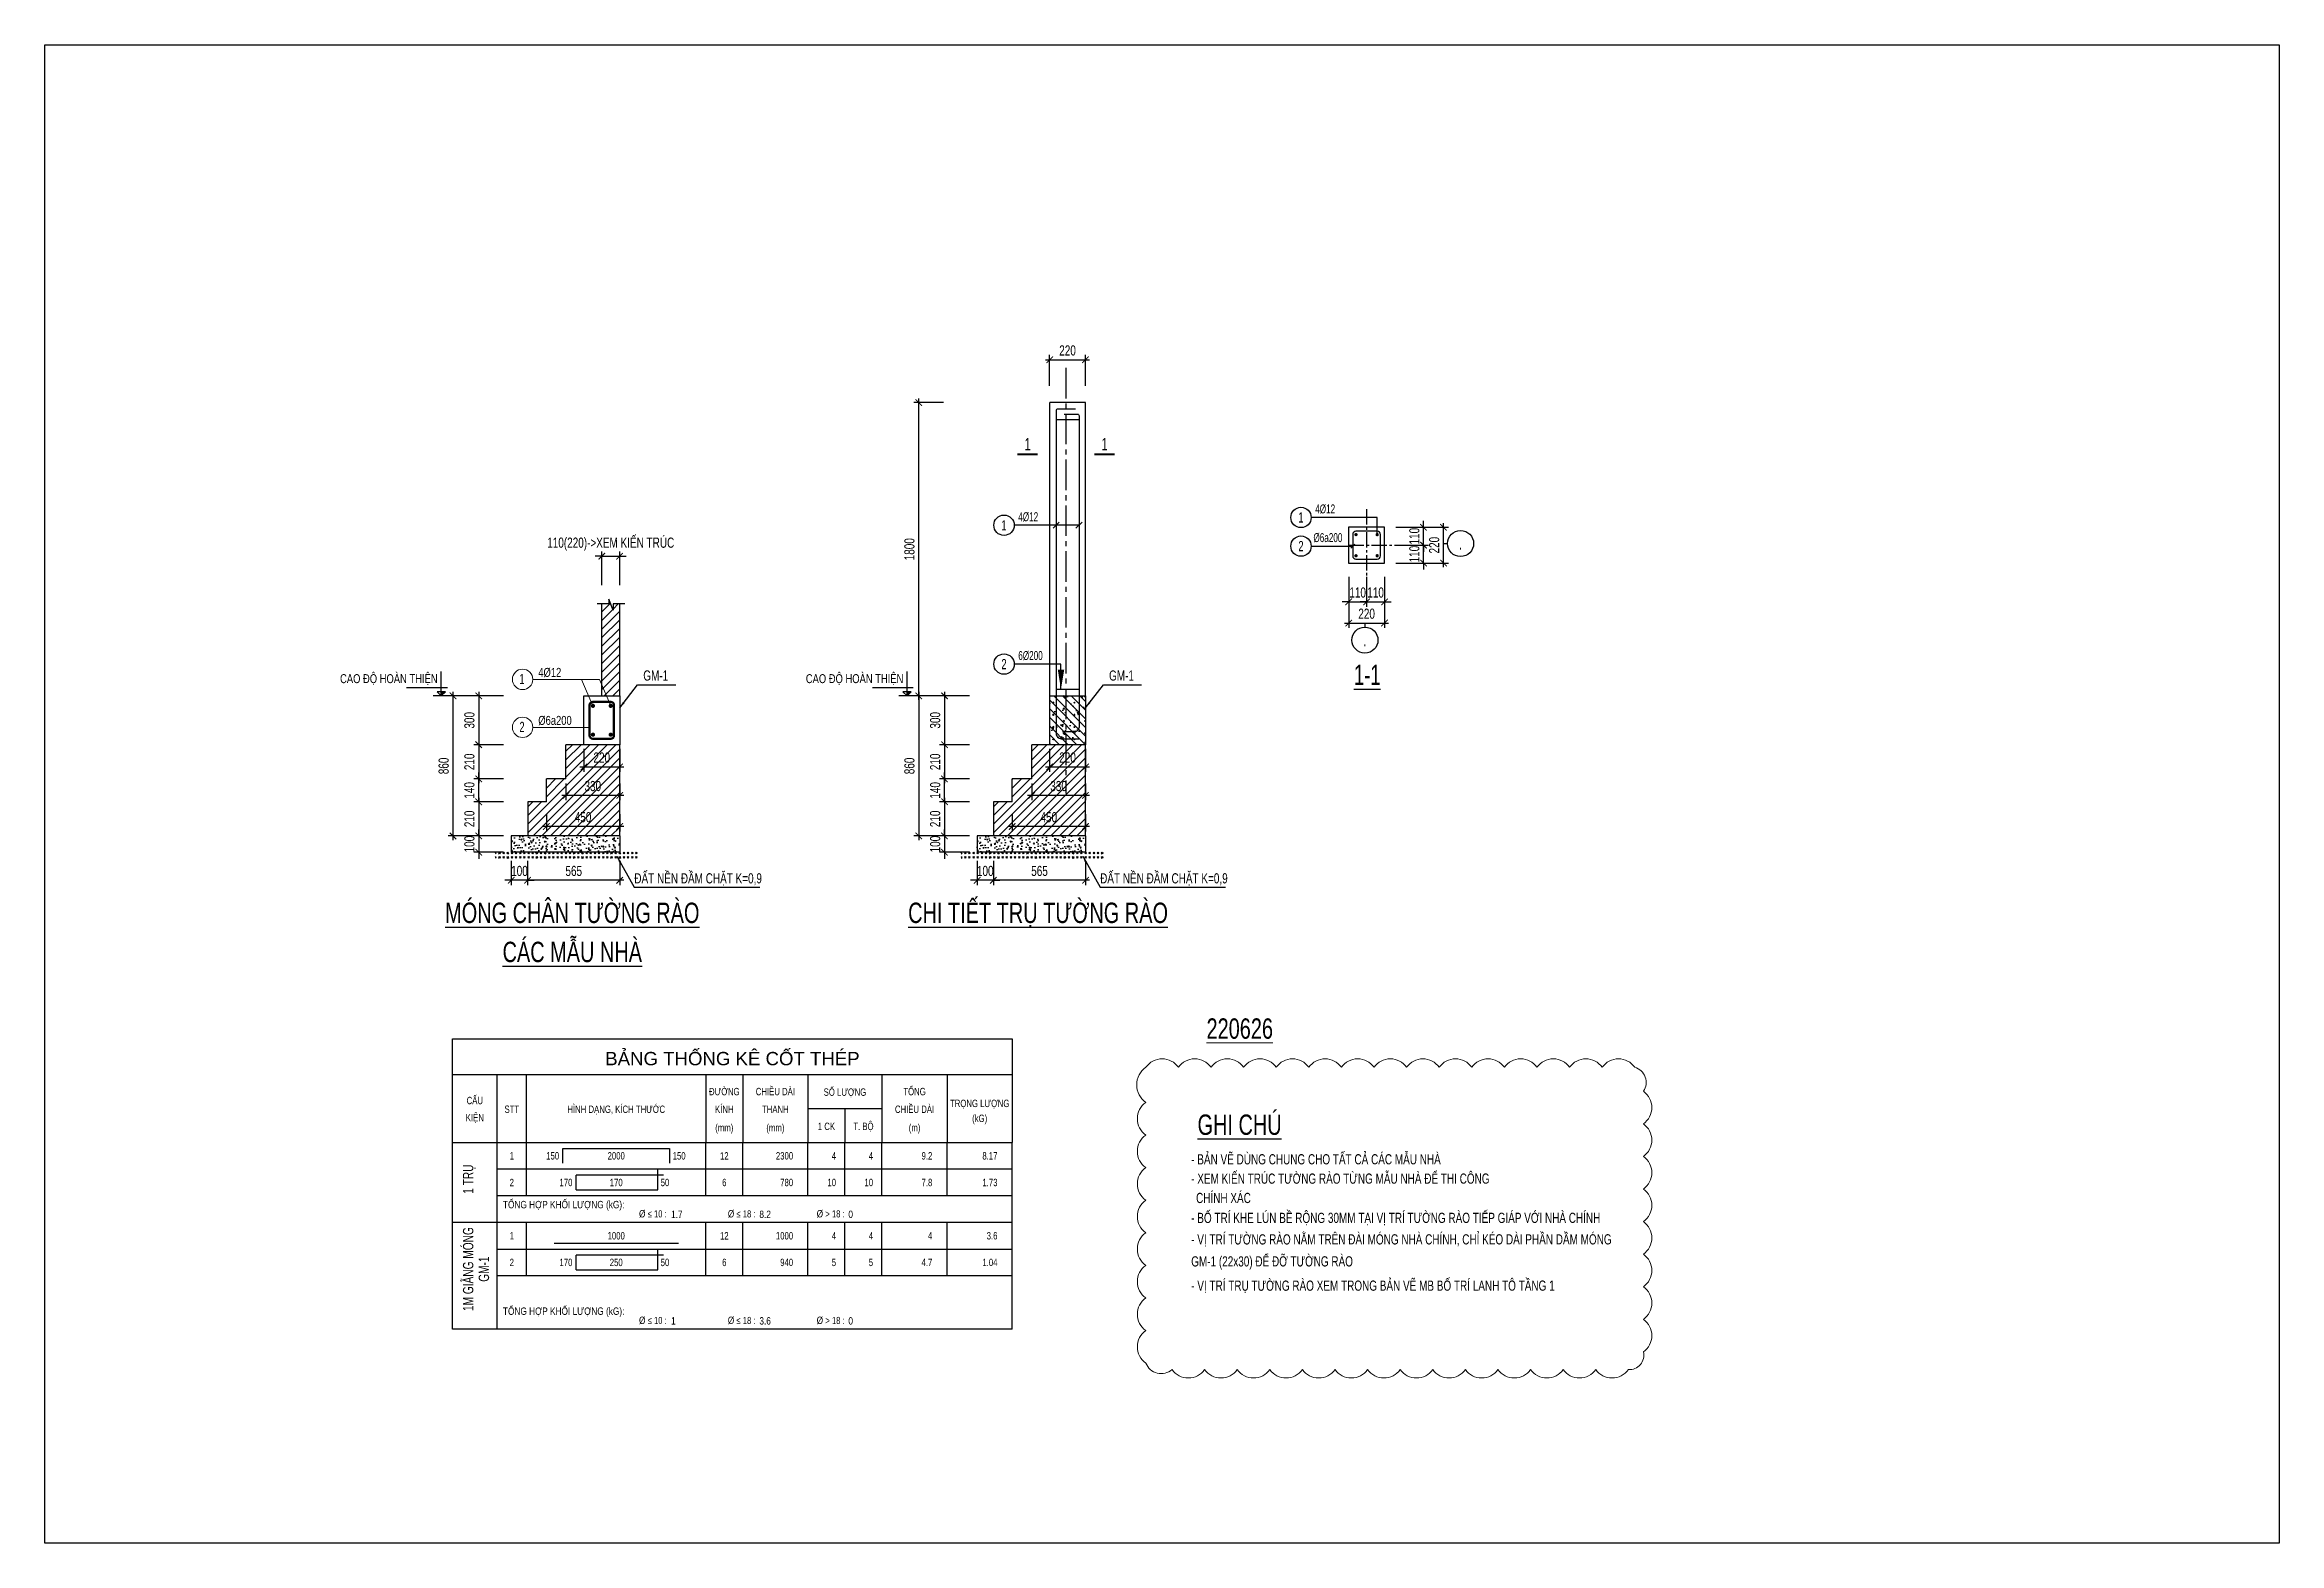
# Model space of a CAD drawing. Header units: millimetres. Extents: x 354914 to 384342, y 22525 to 116384.
# Drawn here: x 360951 to 374662, y 94536 to 103735 of the extents above; entities that cross this region are included whole.
import ezdxf
from ezdxf.enums import TextEntityAlignment as Align

# ---------------------------------------------------------------- set-up
doc = ezdxf.new("R2010")
doc.units = ezdxf.units.MM
doc.header["$LTSCALE"] = 250
doc.header["$MEASUREMENT"] = 0
doc.header["$PDMODE"] = 34
doc.header["$PDSIZE"] = 100
doc.linetypes.add('CENTER2', pattern=[1.125, 0.75, -0.125, 0.125, -0.125])
doc.layers.get('0').update_dxf_attribs({"lineweight": 20})
doc.layers.get('DEFPOINTS').update_dxf_attribs({"color": 6, "lineweight": 20})
for name, color, linetype in [('1', 1, 'Continuous'), ('3', 3, 'Continuous'), ('8', 8, 'Continuous'), ('9', 9, 'Continuous'), ('CDC_05.STEEL', 4, 'Continuous'), ('CDC_06.TEXT', 2, 'Continuous'), ('CDC_06_TEXT', 2, 'Continuous'), ('CHI', 1, 'Continuous'), ('KCS_BORDER', 3, 'Continuous'), ('KCS_DIM', 1, 'Continuous'), ('KCS_HATCH', 201, 'Continuous'), ('KCS_STEEL', 4, 'Continuous'), ('KCS_TEXT_TCK', 4, 'Continuous'), ('KCS_TEXT_TK', 2, 'Continuous'), ('KCS_THONGKE', 5, 'Continuous'), ('net 005', 8, 'Continuous')]:
    doc.layers.add(name, color=color, linetype=linetype)
for name, color, linetype, lineweight in [('CDC.02.DIM', 1, 'Continuous', 18), ('CDC.05.STEEL', 4, 'Continuous', 50), ('CDC.06.TEXT', 2, 'Continuous', 18)]:
    doc.layers.add(name, color=color, linetype=linetype, lineweight=lineweight)
doc.styles.add('Arial', font='arial.ttf', dxfattribs={"width": 0.9, "height": 220})
doc.styles.add('ARRIALLL', font='arial.ttf', dxfattribs={"width": 0.65})
doc.styles.add('KCS_BIGTEXT', font='arial.ttf', dxfattribs={"width": 0.75})
doc.styles.add('KCS_SMTEXT', font='arial.ttf', dxfattribs={"width": 0.7})
doc.styles.add('romans', font='arial.ttf', dxfattribs={"width": 0.65})
doc.styles.add('SMTEXT', font='arial.ttf', dxfattribs={"width": 0.75})
doc.dimstyles.new('KCS_DIM25', dxfattribs={"dimscale": 25, "dimtxt": 2.5, "dimasz": 1.6, "dimexe": 1.2, "dimexo": 0, "dimgap": 1, "dimtad": 1, "dimdec": 0, "dimzin": 0, "dimdsep": 46, "dimtxsty": 'KCS_SMTEXT', "dimblk": 'ARCHTICK', "dimcen": 0, "dimdle": 1, "dimclrd": 256, "dimclre": 256, "dimclrt": 2, "dimadec": 0, "dimazin": 0, "dimtfac": 1, "dimtdec": 0, "dimtix": 1, "dimtmove": 2, "dimatfit": 3, "dimfxl": 1, "dimtolj": 1, "dimtzin": 0, "dimarcsym": 0})
doc.dimstyles.new('KCS_DIM75', dxfattribs={"dimscale": 75, "dimtxt": 2.5, "dimasz": 1.6, "dimexe": 1.2, "dimexo": 0, "dimgap": 1, "dimtad": 1, "dimdec": 0, "dimzin": 0, "dimdsep": 46, "dimtxsty": 'KCS_SMTEXT', "dimblk": 'ARCHTICK', "dimcen": 0, "dimdle": 1, "dimclrd": 256, "dimclre": 256, "dimclrt": 2, "dimadec": 0, "dimazin": 0, "dimtfac": 1, "dimtdec": 0, "dimtix": 1, "dimtmove": 2, "dimatfit": 3, "dimfxl": 1, "dimtolj": 1, "dimtzin": 0, "dimarcsym": 0})
pattern_1 = [(45, (-2093025.634, -1155889.908), (-26.5165043, 26.5165043), [])]

msp = doc.modelspace()

# ---------------------------------------------------------------- texts
at = {"color": 4, "ltscale": 3, "style": 'romans', "width": 0.65}
for s, p in [('1', (366837.2, 100785.1)), ('1', (368659.3, 100833)), ('2', (368659.3, 100657)), ('2', (366837.2, 99933.1))]:
    msp.add_text(s, height=62.5, dxfattribs=at).set_placement(p, align=Align.MIDDLE_CENTER)
at = {"layer": '1', "ltscale": 3, "width": 0.65}
for s, style, p in [('1', 'ARRIALLL', (366982, 101282.6)), ('1', 'ARRIALLL', (367453.9, 101282.6)), ('.', 'romans', (369638.8, 100673)), ('.', 'romans', (369051.8, 100080.2))]:
    msp.add_text(s, height=75, dxfattribs=dict(at, style=style)).set_placement(p, align=Align.MIDDLE_CENTER)
at = {"layer": '1', "ltscale": 3, "style": 'romans', "width": 0.65}
msp.add_text('%%U1-1', height=125, dxfattribs=at).set_placement((369066.1, 99804.8), align=Align.CENTER)
at = {"layer": 'CDC.06.TEXT', "ltscale": 3}
for s, style, width, p in [('4%%C12', 'romans', 0.65, (366924.7, 100810.1)), ('4%%C12', 'romans', 0.65, (368746.8, 100858)), ('%%C6a200', 'romans', 0.65, (368735.7, 100682)), ('6%%C200', 'romans', 0.65, (366924.7, 99958.1)), ('CAO ĐỘ HOÀN THIỆN', 'Arial', 0.75, (362763.1, 99816.2)), ('4%%C12', 'Arial', 0.75, (363979.5, 99854.6)), ('CAO ĐỘ HOÀN THIỆN', 'Arial', 0.75, (365621.1, 99816.2)), ('%%C6a200', 'Arial', 0.75, (363979.5, 99560))]:
    msp.add_text(s, height=55, dxfattribs=dict(at, style=style, width=width)).set_placement(p)
at = {"layer": 'CDC.06.TEXT', "color": 4, "ltscale": 3, "style": 'Arial', "width": 0.65}
for s, p in [('1', (363879.4, 99841.8)), ('2', (363879.4, 99547.3))]:
    msp.add_text(s, height=62.5, dxfattribs=at).set_placement(p, align=Align.MIDDLE_CENTER)
at = {"layer": 'CDC_06.TEXT', "color": 2, "linetype": 'ByBlock', "style": 'SMTEXT', "width": 0.7}
for s, p in [('GM-1', (364700.1, 99862.9, 0)), ('GM-1', (367558.1, 99862.9, 0)), ('ĐẤT NỀN ĐẦM CHẶT K=0,9', (364960.2, 98620.6, 0)), ('ĐẤT NỀN ĐẦM CHẶT K=0,9', (367818.2, 98620.6, 0))]:
    msp.add_text(s, height=62.5, rotation=0.00998, dxfattribs=at).set_placement(p, align=Align.MIDDLE)
at = {"layer": 'CDC_06.TEXT', "color": 4, "linetype": 'ByBlock', "style": 'KCS_SMTEXT', "width": 0.7}
for s, p in [('%%UMÓNG CHÂN TƯỜNG RÀO', (364188.1, 98343.8)), ('%%UCHI TIẾT TRỤ TƯỜNG RÀO', (367046.1, 98343.8)), ('%%UCÁC MẪU NHÀ', (364188.1, 98103.8)), ('%%UGHI CHÚ', (368282.6, 97043.3))]:
    msp.add_text(s, height=125, dxfattribs=at).set_placement(p, align=Align.CENTER)
at = {"layer": 'CDC_06.TEXT', "color": 2, "linetype": 'ByBlock', "style": 'SMTEXT', "width": 0.7}
for s, p in [('- BẢN VẼ DÙNG CHUNG CHO TẤT CẢ CÁC MẪU NHÀ', (367985.8, 96862.1)), ('- XEM KIẾN TRÚC TƯỜNG RÀO TỪNG MẪU NHÀ ĐỂ THI CÔNG', (367985.8, 96743.4)), ('CHÍNH XÁC', (368015.6, 96624.7)), ('- BỐ TRÍ KHE LÚN BỀ RỘNG 30MM TẠI VỊ TRÍ TƯỜNG RÀO TIẾP GIÁP VỚI NHÀ CHÍNH', (367985.8, 96502.4)), ('- VỊ TRÍ TƯỜNG RÀO NẰM TRÊN ĐÀI MÓNG NHÀ CHÍNH, CHỈ KÉO DÀI PHẦN DẦM MÓNG', (367985.8, 96370.4)), ('GM-1 (22x30) ĐỂ ĐỠ TƯỜNG RÀO', (367985.8, 96235.4)), ('- VỊ TRÍ TRỤ TƯỜNG RÀO XEM TRONG BẢN VẼ MB BỐ TRÍ LANH TÔ TẦNG 1', (367985.8, 96086.4))]:
    msp.add_text(s, height=62.5, rotation=0.00998, dxfattribs=at).set_placement(p)
at = {"layer": 'DEFPOINTS', "style": 'KCS_SMTEXT', "width": 0.7}
msp.add_text('%%U220626', height=125, dxfattribs=at).set_placement((368283.6, 97633.3), align=Align.CENTER)
at = {"layer": 'KCS_TEXT_TCK', "lineweight": -2, "ltscale": 3, "style": 'KCS_SMTEXT', "width": 0.7}
for s, height, p in [('1 TRỤ', 63.59, (363580.9, 96771.4)), ('1M GIẰNG MÓNG', 63.594, (363580.9, 96219.4)), ('GM-1', 63.59, (363677.4, 96219.4))]:
    msp.add_text(s, height=height, rotation=90, dxfattribs=at).set_placement(p, align=Align.CENTER)

# ---------------------------------------------------------------- blocks, each defined once
blk = doc.blocks.new('_Oblique')
at = {"color": 0, "linetype": 'ByBlock', "lineweight": -2}
blk.add_line((-0.5, -0.5), (0.5, 0.5), dxfattribs=at)
blk = doc.blocks.new('_ArchTick')
at = {"color": 0, "linetype": 'ByBlock', "const_width": 0.15}
blk.add_lwpolyline([(-0.5, -0.5), (0.5, 0.5)], dxfattribs=at)
blk = doc.blocks.new('*D72')
at = {"layer": 'DEFPOINTS', "color": 0, "transparency": 16777216}
for p in [(368952, 100469), (369172, 100469), (369172, 100185)]:
    blk.add_point(p, dxfattribs=at)
at = {"layer": 'KCS_DIM', "lineweight": -2, "transparency": 16777216}
for p, q in [((368952, 100469), (368952, 100155)), ((369172, 100469), (369172, 100155)), ((368927, 100185), (369197, 100185))]:
    blk.add_line(p, q, dxfattribs=at)
at = {"layer": 'KCS_DIM', "lineweight": -2, "transparency": 16777216, "xscale": 40, "yscale": 40, "zscale": 40, "rotation": 180}
blk.add_blockref('_ArchTick', (368952, 100185), dxfattribs=at)
at = {"layer": 'KCS_DIM', "lineweight": -2, "transparency": 16777216, "xscale": 40, "yscale": 40, "zscale": 40}
blk.add_blockref('_ArchTick', (369172, 100185), dxfattribs=at)
at = {"layer": 'KCS_DIM', "color": 2, "transparency": 16777216, "insert": (369062, 100242), "char_height": 62.5, "attachment_point": 5, "style": 'KCS_SMTEXT'}
blk.add_mtext('\\A1;220', dxfattribs=at)
blk = doc.blocks.new('*D73')
at = {"layer": 'DEFPOINTS', "color": 0, "transparency": 16777216}
for p in [(369242, 100773), (369534, 100773), (369242, 100553)]:
    blk.add_point(p, dxfattribs=at)
at = {"layer": 'KCS_DIM', "lineweight": -2, "transparency": 16777216}
for p, q in [((369534, 100528), (369534, 100798)), ((369242, 100773), (369564, 100773)), ((369242, 100553), (369564, 100553))]:
    blk.add_line(p, q, dxfattribs=at)
at = {"layer": 'KCS_DIM', "lineweight": -2, "transparency": 16777216, "xscale": 40, "yscale": 40, "zscale": 40}
for p, rotation in [((369534, 100773), 90), ((369534, 100553), 270)]:
    blk.add_blockref('_ArchTick', p, dxfattribs=dict(at, rotation=rotation))
at = {"layer": 'KCS_DIM', "color": 2, "transparency": 16777216, "insert": (369477, 100663), "char_height": 62.5, "attachment_point": 5, "rotation": 90, "style": 'KCS_SMTEXT'}
blk.add_mtext('\\A1;220', dxfattribs=at)
blk = doc.blocks.new('*D74')
at = {"layer": 'DEFPOINTS', "color": 0, "transparency": 16777216}
for p in [(369242, 100773), (369242, 100663), (369411, 100773)]:
    blk.add_point(p, dxfattribs=at)
at = {"layer": 'KCS_DIM', "lineweight": -2, "transparency": 16777216}
for p, q in [((369411, 100773), (369411, 100813)), ((369242, 100773), (369441, 100773)), ((369242, 100663), (369441, 100663)), ((369411, 100663), (369411, 100773)), ((369411, 100663), (369411, 100623))]:
    blk.add_line(p, q, dxfattribs=at)
at = {"layer": 'KCS_DIM', "lineweight": -2, "transparency": 16777216, "xscale": 40, "yscale": 40, "zscale": 40}
for p, rotation in [((369411, 100773), 270), ((369411, 100663), 90)]:
    blk.add_blockref('_ArchTick', p, dxfattribs=dict(at, rotation=rotation))
at = {"layer": 'KCS_DIM', "color": 2, "transparency": 16777216, "insert": (369355, 100718), "char_height": 62.5, "attachment_point": 5, "rotation": 90, "style": 'KCS_SMTEXT'}
blk.add_mtext('\\A1;110', dxfattribs=at)
blk = doc.blocks.new('*D75')
at = {"layer": 'DEFPOINTS', "color": 0, "transparency": 16777216}
for p in [(369242, 100663), (369411, 100663), (369242, 100553)]:
    blk.add_point(p, dxfattribs=at)
at = {"layer": 'KCS_DIM', "lineweight": -2, "transparency": 16777216}
for p, q in [((369242, 100663), (369441, 100663)), ((369411, 100663), (369411, 100703)), ((369411, 100553), (369411, 100663)), ((369242, 100553), (369441, 100553)), ((369411, 100553), (369411, 100513))]:
    blk.add_line(p, q, dxfattribs=at)
at = {"layer": 'KCS_DIM', "lineweight": -2, "transparency": 16777216, "xscale": 40, "yscale": 40, "zscale": 40}
for p, rotation in [((369411, 100663), 270), ((369411, 100553), 90)]:
    blk.add_blockref('_ArchTick', p, dxfattribs=dict(at, rotation=rotation))
at = {"layer": 'KCS_DIM', "color": 2, "transparency": 16777216, "insert": (369355, 100608), "char_height": 62.5, "attachment_point": 5, "rotation": 90, "style": 'KCS_SMTEXT'}
blk.add_mtext('\\A1;110', dxfattribs=at)
blk = doc.blocks.new('*D76')
at = {"layer": 'DEFPOINTS', "color": 0, "transparency": 16777216}
for p in [(368952, 100469), (369062, 100469), (369062, 100315)]:
    blk.add_point(p, dxfattribs=at)
at = {"layer": 'KCS_DIM', "lineweight": -2, "transparency": 16777216}
for p, q in [((368952, 100469), (368952, 100285)), ((369062, 100469), (369062, 100285)), ((368952, 100315), (368912, 100315)), ((368952, 100315), (369062, 100315)), ((369062, 100315), (369102, 100315))]:
    blk.add_line(p, q, dxfattribs=at)
at = {"layer": 'KCS_DIM', "lineweight": -2, "transparency": 16777216, "xscale": 40, "yscale": 40, "zscale": 40}
blk.add_blockref('_ArchTick', (368952, 100315), dxfattribs=at)
at = {"layer": 'KCS_DIM', "lineweight": -2, "transparency": 16777216, "xscale": 40, "yscale": 40, "zscale": 40, "rotation": 180}
blk.add_blockref('_ArchTick', (369062, 100315), dxfattribs=at)
at = {"layer": 'KCS_DIM', "color": 2, "transparency": 16777216, "insert": (369007, 100372), "char_height": 62.5, "attachment_point": 5, "style": 'KCS_SMTEXT'}
blk.add_mtext('\\A1;110', dxfattribs=at)
blk = doc.blocks.new('*D77')
at = {"layer": 'DEFPOINTS', "color": 0, "transparency": 16777216}
for p in [(369062, 100469), (369172, 100469), (369172, 100315)]:
    blk.add_point(p, dxfattribs=at)
at = {"layer": 'KCS_DIM', "lineweight": -2, "transparency": 16777216}
for p, q in [((369062, 100469), (369062, 100285)), ((369172, 100469), (369172, 100285)), ((369062, 100315), (369022, 100315)), ((369062, 100315), (369172, 100315)), ((369172, 100315), (369212, 100315))]:
    blk.add_line(p, q, dxfattribs=at)
at = {"layer": 'KCS_DIM', "lineweight": -2, "transparency": 16777216, "xscale": 40, "yscale": 40, "zscale": 40}
blk.add_blockref('_ArchTick', (369062, 100315), dxfattribs=at)
at = {"layer": 'KCS_DIM', "lineweight": -2, "transparency": 16777216, "xscale": 40, "yscale": 40, "zscale": 40, "rotation": 180}
blk.add_blockref('_ArchTick', (369172, 100315), dxfattribs=at)
at = {"layer": 'KCS_DIM', "color": 2, "transparency": 16777216, "insert": (369117, 100372), "char_height": 62.5, "attachment_point": 5, "style": 'KCS_SMTEXT'}
blk.add_mtext('\\A1;110', dxfattribs=at)
blk = doc.blocks.new('*D78')
at = {"layer": 'DEFPOINTS', "color": 0, "transparency": 16777216}
for p in [(363767, 99738), (363456, 98878), (363767, 98878)]:
    blk.add_point(p, dxfattribs=at)
at = {"layer": 'KCS_DIM', "lineweight": -2, "transparency": 16777216}
for p, q in [((363767, 99738), (363426, 99738)), ((363456, 99763), (363456, 98853)), ((363767, 98878), (363426, 98878))]:
    blk.add_line(p, q, dxfattribs=at)
at = {"layer": 'KCS_DIM', "lineweight": -2, "transparency": 16777216, "xscale": 40, "yscale": 40, "zscale": 40}
for p, rotation in [((363456, 99738), 90), ((363456, 98878), 270)]:
    blk.add_blockref('_ArchTick', p, dxfattribs=dict(at, rotation=rotation))
at = {"layer": 'KCS_DIM', "color": 2, "transparency": 16777216, "insert": (363399, 99308), "char_height": 62.5, "attachment_point": 5, "rotation": 90, "style": 'KCS_SMTEXT'}
blk.add_mtext('\\A1;860', dxfattribs=at)
blk = doc.blocks.new('*D79')
at = {"layer": 'DEFPOINTS', "color": 0, "transparency": 16777216}
for p in [(364149, 99200), (364479, 99200), (364149, 99127)]:
    blk.add_point(p, dxfattribs=at)
at = {"layer": 'KCS_DIM', "lineweight": -2, "transparency": 16777216}
for p, q in [((364149, 99200), (364149, 99097)), ((364479, 99200), (364479, 99097)), ((364504, 99127), (364124, 99127))]:
    blk.add_line(p, q, dxfattribs=at)
at = {"layer": 'KCS_DIM', "lineweight": -2, "transparency": 16777216, "xscale": 40, "yscale": 40, "zscale": 40, "rotation": 180}
blk.add_blockref('_ArchTick', (364149, 99127), dxfattribs=at)
at = {"layer": 'KCS_DIM', "lineweight": -2, "transparency": 16777216, "xscale": 40, "yscale": 40, "zscale": 40}
blk.add_blockref('_ArchTick', (364479, 99127), dxfattribs=at)
at = {"layer": 'KCS_DIM', "color": 2, "transparency": 16777216, "insert": (364314, 99184), "char_height": 62.5, "attachment_point": 5, "style": 'KCS_SMTEXT'}
blk.add_mtext('\\A1;330', dxfattribs=at)
blk = doc.blocks.new('*D80')
at = {"layer": 'DEFPOINTS', "color": 0, "transparency": 16777216}
for p in [(363914, 98725), (364479, 98725), (363914, 98606)]:
    blk.add_point(p, dxfattribs=at)
at = {"layer": 'KCS_DIM', "lineweight": -2, "transparency": 16777216}
for p, q in [((363914, 98725), (363914, 98576)), ((364479, 98725), (364479, 98576)), ((364504, 98606), (363889, 98606))]:
    blk.add_line(p, q, dxfattribs=at)
at = {"layer": 'KCS_DIM', "lineweight": -2, "transparency": 16777216, "xscale": 40, "yscale": 40, "zscale": 40, "rotation": 180}
blk.add_blockref('_ArchTick', (363914, 98606), dxfattribs=at)
at = {"layer": 'KCS_DIM', "lineweight": -2, "transparency": 16777216, "xscale": 40, "yscale": 40, "zscale": 40}
blk.add_blockref('_ArchTick', (364479, 98606), dxfattribs=at)
at = {"layer": 'KCS_DIM', "color": 2, "transparency": 16777216, "insert": (364197, 98663), "char_height": 62.5, "attachment_point": 5, "style": 'KCS_SMTEXT'}
blk.add_mtext('\\A1;565', dxfattribs=at)
blk = doc.blocks.new('*D81')
at = {"layer": 'DEFPOINTS', "color": 0, "transparency": 16777216}
for p in [(363614, 99228), (363767, 99228), (363767, 99088)]:
    blk.add_point(p, dxfattribs=at)
at = {"layer": 'KCS_DIM', "lineweight": -2, "transparency": 16777216}
for p, q in [((363767, 99228), (363584, 99228)), ((363614, 99228), (363614, 99268)), ((363614, 99088), (363614, 99228)), ((363767, 99088), (363584, 99088)), ((363614, 99088), (363614, 99048))]:
    blk.add_line(p, q, dxfattribs=at)
at = {"layer": 'KCS_DIM', "lineweight": -2, "transparency": 16777216, "xscale": 40, "yscale": 40, "zscale": 40}
for p, rotation in [((363614, 99228), 270), ((363614, 99088), 90)]:
    blk.add_blockref('_ArchTick', p, dxfattribs=dict(at, rotation=rotation))
at = {"layer": 'KCS_DIM', "color": 2, "transparency": 16777216, "insert": (363557, 99158), "char_height": 62.5, "attachment_point": 5, "rotation": 90, "style": 'KCS_SMTEXT'}
blk.add_mtext('\\A1;140', dxfattribs=at)
blk = doc.blocks.new('*D82')
at = {"layer": 'DEFPOINTS', "color": 0, "transparency": 16777216}
for p in [(363767, 99738), (363614, 99438), (363767, 99438)]:
    blk.add_point(p, dxfattribs=at)
at = {"layer": 'KCS_DIM', "lineweight": -2, "transparency": 16777216}
for p, q in [((363767, 99738), (363584, 99738)), ((363614, 99763), (363614, 99413)), ((363767, 99438), (363584, 99438))]:
    blk.add_line(p, q, dxfattribs=at)
at = {"layer": 'KCS_DIM', "lineweight": -2, "transparency": 16777216, "xscale": 40, "yscale": 40, "zscale": 40}
for p, rotation in [((363614, 99738), 90), ((363614, 99438), 270)]:
    blk.add_blockref('_ArchTick', p, dxfattribs=dict(at, rotation=rotation))
at = {"layer": 'KCS_DIM', "color": 2, "transparency": 16777216, "insert": (363557, 99588), "char_height": 62.5, "attachment_point": 5, "rotation": 90, "style": 'KCS_SMTEXT'}
blk.add_mtext('\\A1;300', dxfattribs=at)
blk = doc.blocks.new('*D83')
at = {"layer": 'DEFPOINTS', "color": 0, "transparency": 16777216}
for p in [(363767, 99438), (363614, 99228), (363767, 99228)]:
    blk.add_point(p, dxfattribs=at)
at = {"layer": 'KCS_DIM', "lineweight": -2, "transparency": 16777216}
for p, q in [((363767, 99438), (363584, 99438)), ((363614, 99463), (363614, 99203)), ((363767, 99228), (363584, 99228))]:
    blk.add_line(p, q, dxfattribs=at)
at = {"layer": 'KCS_DIM', "lineweight": -2, "transparency": 16777216, "xscale": 40, "yscale": 40, "zscale": 40}
for p, rotation in [((363614, 99438), 90), ((363614, 99228), 270)]:
    blk.add_blockref('_ArchTick', p, dxfattribs=dict(at, rotation=rotation))
at = {"layer": 'KCS_DIM', "color": 2, "transparency": 16777216, "insert": (363557, 99333), "char_height": 62.5, "attachment_point": 5, "rotation": 90, "style": 'KCS_SMTEXT'}
blk.add_mtext('\\A1;210', dxfattribs=at)
blk = doc.blocks.new('A$C160E078A')
at = {"layer": '9', "ltscale": 3}
blk.add_hatch(color=256, dxfattribs=at).paths.add_polyline_path([(2, 1), (1, 1), (2, 0)])
for p, q in [((2, 0), (2, 6)), ((0, 0), (4, 0)), ((0.5, 2), (10.5, 2)), ((1, 1), (3, 1)), ((2, 0), (1, 1)), ((2, 0), (3, 1))]:
    blk.add_line(p, q, dxfattribs=at)
blk = doc.blocks.new('*D84')
at = {"layer": 'DEFPOINTS', "color": 0, "transparency": 16777216}
for p in [(364479, 100595), (364369, 100417), (364479, 100417)]:
    blk.add_point(p, dxfattribs=at)
at = {"layer": 'KCS_DIM', "lineweight": -2, "transparency": 16777216}
for p, q in [((364369, 100595), (364329, 100595)), ((364369, 100417), (364369, 100625)), ((364369, 100595), (364479, 100595)), ((364479, 100417), (364479, 100625)), ((364479, 100595), (364519, 100595))]:
    blk.add_line(p, q, dxfattribs=at)
at = {"layer": 'KCS_DIM', "lineweight": -2, "transparency": 16777216, "xscale": 40, "yscale": 40, "zscale": 40}
blk.add_blockref('_ArchTick', (364369, 100595), dxfattribs=at)
at = {"layer": 'KCS_DIM', "lineweight": -2, "transparency": 16777216, "xscale": 40, "yscale": 40, "zscale": 40, "rotation": 180}
blk.add_blockref('_ArchTick', (364479, 100595), dxfattribs=at)
at = {"layer": 'KCS_DIM', "color": 2, "transparency": 16777216, "insert": (364424, 100669), "char_height": 62.5, "attachment_point": 5, "style": 'KCS_SMTEXT'}
blk.add_mtext('\\A1;110(220)->XEM KIẾN TRÚC', dxfattribs=at)
blk = doc.blocks.new('*D85')
at = {"layer": 'DEFPOINTS', "color": 0, "transparency": 16777216}
for p in [(363767, 98878), (363614, 98778), (363767, 98778)]:
    blk.add_point(p, dxfattribs=at)
at = {"layer": 'KCS_DIM', "lineweight": -2, "transparency": 16777216}
for p, q in [((363767, 98878), (363584, 98878)), ((363614, 98878), (363614, 98918)), ((363614, 98878), (363614, 98778)), ((363767, 98778), (363584, 98778)), ((363614, 98778), (363614, 98738))]:
    blk.add_line(p, q, dxfattribs=at)
at = {"layer": 'KCS_DIM', "lineweight": -2, "transparency": 16777216, "xscale": 40, "yscale": 40, "zscale": 40}
for p, rotation in [((363614, 98878), 270), ((363614, 98778), 90)]:
    blk.add_blockref('_ArchTick', p, dxfattribs=dict(at, rotation=rotation))
at = {"layer": 'KCS_DIM', "color": 2, "transparency": 16777216, "insert": (363557, 98828), "char_height": 62.5, "attachment_point": 5, "rotation": 90, "style": 'KCS_SMTEXT'}
blk.add_mtext('\\A1;100', dxfattribs=at)
blk = doc.blocks.new('*D86')
at = {"layer": 'DEFPOINTS', "color": 0, "transparency": 16777216}
for p in [(363814, 98725), (363914, 98725), (363814, 98606)]:
    blk.add_point(p, dxfattribs=at)
at = {"layer": 'KCS_DIM', "lineweight": -2, "transparency": 16777216}
for p, q in [((363814, 98725), (363814, 98576)), ((363914, 98725), (363914, 98576)), ((363814, 98606), (363774, 98606)), ((363914, 98606), (363814, 98606)), ((363914, 98606), (363954, 98606))]:
    blk.add_line(p, q, dxfattribs=at)
at = {"layer": 'KCS_DIM', "lineweight": -2, "transparency": 16777216, "xscale": 40, "yscale": 40, "zscale": 40}
blk.add_blockref('_ArchTick', (363814, 98606), dxfattribs=at)
at = {"layer": 'KCS_DIM', "lineweight": -2, "transparency": 16777216, "xscale": 40, "yscale": 40, "zscale": 40, "rotation": 180}
blk.add_blockref('_ArchTick', (363914, 98606), dxfattribs=at)
at = {"layer": 'KCS_DIM', "color": 2, "transparency": 16777216, "insert": (363864, 98663), "char_height": 62.5, "attachment_point": 5, "style": 'KCS_SMTEXT'}
blk.add_mtext('\\A1;100', dxfattribs=at)
blk = doc.blocks.new('*D87')
at = {"layer": 'DEFPOINTS', "color": 0, "transparency": 16777216}
for p in [(364259, 99412), (364479, 99412), (364479, 99302)]:
    blk.add_point(p, dxfattribs=at)
at = {"layer": 'KCS_DIM', "lineweight": -2, "transparency": 16777216}
for p, q in [((364259, 99412), (364259, 99272)), ((364479, 99412), (364479, 99272)), ((364234, 99302), (364504, 99302))]:
    blk.add_line(p, q, dxfattribs=at)
at = {"layer": 'KCS_DIM', "lineweight": -2, "transparency": 16777216, "xscale": 40, "yscale": 40, "zscale": 40, "rotation": 180}
blk.add_blockref('_ArchTick', (364259, 99302), dxfattribs=at)
at = {"layer": 'KCS_DIM', "lineweight": -2, "transparency": 16777216, "xscale": 40, "yscale": 40, "zscale": 40}
blk.add_blockref('_ArchTick', (364479, 99302), dxfattribs=at)
at = {"layer": 'KCS_DIM', "color": 2, "transparency": 16777216, "insert": (364369, 99359), "char_height": 62.5, "attachment_point": 5, "style": 'KCS_SMTEXT'}
blk.add_mtext('\\A1;220', dxfattribs=at)
blk = doc.blocks.new('THONGKE_TITLE')
at = {"layer": 'KCS_TEXT_TK'}
for p, q in [((0, -35), (0, 0)), ((0, 0), (189, 0)), ((189, 0), (189, -35)), ((0, -12), (189, -12)), ((15, -35), (15, -12)), ((25, -35), (25, -12)), ((85.5, -12), (85.5, -35)), ((98, -12), (98, -35)), ((120, -12), (120, -35)), ((145, -12), (145, -35)), ((167, -12), (167, -35)), ((120, -23.56), (145, -23.56)), ((132.5, -23.56), (132.5, -35)), ((0, -35), (189, -35))]:
    blk.add_line(p, q, dxfattribs=at)
at = {"layer": 'KCS_TEXT_TK', "color": 4, "style": 'KCS_BIGTEXT'}
blk.add_text('BẢNG THỐNG KÊ CỐT THÉP', height=4.5, dxfattribs=at).set_placement((94.5, -6), align=Align.MIDDLE)
at = {"layer": 'KCS_TEXT_TK', "style": 'KCS_SMTEXT', "width": 0.75}
for s, p in [('CẤU', (7.5, -22.06)), ('STT', (20, -25.01)), ('HÌNH DẠNG, KÍCH THƯỚC', (55.25, -25.01)), ('ĐƯỜNG', (91.75, -19.04)), ('KÍNH', (91.75, -25.01)), ('CHIỀU DÀI', (109, -19.04)), ('THANH', (109, -25.01)), ('SỐ LƯỢNG', (132.5, -19.22)), ('CHIỀU DÀI', (156, -25.01)), ('TỔNG', (156, -19.04)), ('TRỌNG LƯỢNG', (178, -23.03)), ('KIỆN', (7.5, -27.84)), ('(mm)', (91.75, -31.24)), ('(mm)', (109, -31.24)), ('1 CK', (126.25, -30.79)), ('T. BỘ', (138.75, -30.79)), ('(m)', (156, -31.24)), ('(kG)', (178, -28.08))]:
    blk.add_text(s, height=2.5, dxfattribs=at).set_placement(p, align=Align.CENTER)
blk = doc.blocks.new('TK_2')
at = {"layer": 'KCS_STEEL'}
blk.add_line((19.25, 2), (61.25, 2), dxfattribs=at)
at = {"layer": 'KCS_TEXT_TK'}
for p, q in [((-15, 0), (-15, 9)), ((0, 0), (0, 9)), ((10, 0), (10, 9)), ((70.5, 0), (70.5, 9)), ((83, 0), (83, 9)), ((105, 0), (105, 9)), ((117.5, 0), (117.5, 9)), ((130, 0), (130, 9)), ((152, 0), (152, 9)), ((174, 0), (174, 9))]:
    blk.add_line(p, q, dxfattribs=at)
at = {"layer": 'KCS_THONGKE'}
blk.add_line((0, 0), (174, 0), dxfattribs=at)
at = {"layer": 'KCS_TEXT_TK', "style": 'KCS_SMTEXT', "width": 0.75}
for tag, p in [('SH', (5, 4.5)), ('L2', (40.25, 4.5)), ('DK', (76.75, 4.5))]:
    blk.add_attdef(tag, text='', height=2.5, dxfattribs=at).set_placement(p, align=Align.MIDDLE)
for tag, p in [('DAI', (100, 4.5)), ('SL1', (114.5, 4.5)), ('SLA', (127, 4.5)), ('DT', (147, 4.5)), ('TL', (169, 4.5))]:
    blk.add_attdef(tag, text='', height=2.5, dxfattribs=at).set_placement(p, align=Align.MIDDLE_RIGHT)
blk = doc.blocks.new('*D88')
at = {"layer": 'DEFPOINTS', "color": 0, "transparency": 16777216}
for p in [(363767, 99088), (363614, 98878), (363767, 98878)]:
    blk.add_point(p, dxfattribs=at)
at = {"layer": 'KCS_DIM', "lineweight": -2, "transparency": 16777216}
for p, q in [((363767, 99088), (363584, 99088)), ((363614, 99113), (363614, 98853)), ((363767, 98878), (363584, 98878))]:
    blk.add_line(p, q, dxfattribs=at)
at = {"layer": 'KCS_DIM', "lineweight": -2, "transparency": 16777216, "xscale": 40, "yscale": 40, "zscale": 40}
for p, rotation in [((363614, 99088), 90), ((363614, 98878), 270)]:
    blk.add_blockref('_ArchTick', p, dxfattribs=dict(at, rotation=rotation))
at = {"layer": 'KCS_DIM', "color": 2, "transparency": 16777216, "insert": (363557, 98983), "char_height": 62.5, "attachment_point": 5, "rotation": 90, "style": 'KCS_SMTEXT'}
blk.add_mtext('\\A1;210', dxfattribs=at)
blk = doc.blocks.new('*D89')
at = {"layer": 'DEFPOINTS', "color": 0, "transparency": 16777216}
for p in [(364029, 99012), (364479, 99012), (364029, 98936)]:
    blk.add_point(p, dxfattribs=at)
at = {"layer": 'KCS_DIM', "lineweight": -2, "transparency": 16777216}
for p, q in [((364029, 99012), (364029, 98906)), ((364479, 99012), (364479, 98906)), ((364504, 98936), (364004, 98936))]:
    blk.add_line(p, q, dxfattribs=at)
at = {"layer": 'KCS_DIM', "lineweight": -2, "transparency": 16777216, "xscale": 40, "yscale": 40, "zscale": 40, "rotation": 180}
blk.add_blockref('_ArchTick', (364029, 98936), dxfattribs=at)
at = {"layer": 'KCS_DIM', "lineweight": -2, "transparency": 16777216, "xscale": 40, "yscale": 40, "zscale": 40}
blk.add_blockref('_ArchTick', (364479, 98936), dxfattribs=at)
at = {"layer": 'KCS_DIM', "color": 2, "transparency": 16777216, "insert": (364254, 98993), "char_height": 62.5, "attachment_point": 5, "style": 'KCS_SMTEXT'}
blk.add_mtext('\\A1;450', dxfattribs=at)
blk = doc.blocks.new('*D90')
at = {"layer": 'DEFPOINTS', "color": 0, "transparency": 16777216}
for p in [(366625, 99738), (366314, 98878), (366625, 98878)]:
    blk.add_point(p, dxfattribs=at)
at = {"layer": 'KCS_DIM', "lineweight": -2, "transparency": 16777216}
for p, q in [((366625, 99738), (366284, 99738)), ((366314, 99763), (366314, 98853)), ((366625, 98878), (366284, 98878))]:
    blk.add_line(p, q, dxfattribs=at)
at = {"layer": 'KCS_DIM', "lineweight": -2, "transparency": 16777216, "xscale": 40, "yscale": 40, "zscale": 40}
for p, rotation in [((366314, 99738), 90), ((366314, 98878), 270)]:
    blk.add_blockref('_ArchTick', p, dxfattribs=dict(at, rotation=rotation))
at = {"layer": 'KCS_DIM', "color": 2, "transparency": 16777216, "insert": (366257, 99308), "char_height": 62.5, "attachment_point": 5, "rotation": 90, "style": 'KCS_SMTEXT'}
blk.add_mtext('\\A1;860', dxfattribs=at)
blk = doc.blocks.new('*D91')
at = {"layer": 'DEFPOINTS', "color": 0, "transparency": 16777216}
for p in [(367007, 99200), (367337, 99200), (367007, 99127)]:
    blk.add_point(p, dxfattribs=at)
at = {"layer": 'KCS_DIM', "lineweight": -2, "transparency": 16777216}
for p, q in [((367007, 99200), (367007, 99097)), ((367337, 99200), (367337, 99097)), ((367362, 99127), (366982, 99127))]:
    blk.add_line(p, q, dxfattribs=at)
at = {"layer": 'KCS_DIM', "lineweight": -2, "transparency": 16777216, "xscale": 40, "yscale": 40, "zscale": 40, "rotation": 180}
blk.add_blockref('_ArchTick', (367007, 99127), dxfattribs=at)
at = {"layer": 'KCS_DIM', "lineweight": -2, "transparency": 16777216, "xscale": 40, "yscale": 40, "zscale": 40}
blk.add_blockref('_ArchTick', (367337, 99127), dxfattribs=at)
at = {"layer": 'KCS_DIM', "color": 2, "transparency": 16777216, "insert": (367172, 99184), "char_height": 62.5, "attachment_point": 5, "style": 'KCS_SMTEXT'}
blk.add_mtext('\\A1;330', dxfattribs=at)
blk = doc.blocks.new('*D92')
at = {"layer": 'DEFPOINTS', "color": 0, "transparency": 16777216}
for p in [(366772, 98725), (367337, 98725), (366772, 98606)]:
    blk.add_point(p, dxfattribs=at)
at = {"layer": 'KCS_DIM', "lineweight": -2, "transparency": 16777216}
for p, q in [((366772, 98725), (366772, 98576)), ((367337, 98725), (367337, 98576)), ((367362, 98606), (366747, 98606))]:
    blk.add_line(p, q, dxfattribs=at)
at = {"layer": 'KCS_DIM', "lineweight": -2, "transparency": 16777216, "xscale": 40, "yscale": 40, "zscale": 40, "rotation": 180}
blk.add_blockref('_ArchTick', (366772, 98606), dxfattribs=at)
at = {"layer": 'KCS_DIM', "lineweight": -2, "transparency": 16777216, "xscale": 40, "yscale": 40, "zscale": 40}
blk.add_blockref('_ArchTick', (367337, 98606), dxfattribs=at)
at = {"layer": 'KCS_DIM', "color": 2, "transparency": 16777216, "insert": (367055, 98663), "char_height": 62.5, "attachment_point": 5, "style": 'KCS_SMTEXT'}
blk.add_mtext('\\A1;565', dxfattribs=at)
blk = doc.blocks.new('*D93')
at = {"layer": 'DEFPOINTS', "color": 0, "transparency": 16777216}
for p in [(366472, 99228), (366625, 99228), (366625, 99088)]:
    blk.add_point(p, dxfattribs=at)
at = {"layer": 'KCS_DIM', "lineweight": -2, "transparency": 16777216}
for p, q in [((366625, 99228), (366442, 99228)), ((366472, 99228), (366472, 99268)), ((366472, 99088), (366472, 99228)), ((366625, 99088), (366442, 99088)), ((366472, 99088), (366472, 99048))]:
    blk.add_line(p, q, dxfattribs=at)
at = {"layer": 'KCS_DIM', "lineweight": -2, "transparency": 16777216, "xscale": 40, "yscale": 40, "zscale": 40}
for p, rotation in [((366472, 99228), 270), ((366472, 99088), 90)]:
    blk.add_blockref('_ArchTick', p, dxfattribs=dict(at, rotation=rotation))
at = {"layer": 'KCS_DIM', "color": 2, "transparency": 16777216, "insert": (366415, 99158), "char_height": 62.5, "attachment_point": 5, "rotation": 90, "style": 'KCS_SMTEXT'}
blk.add_mtext('\\A1;140', dxfattribs=at)
blk = doc.blocks.new('*D94')
at = {"layer": 'DEFPOINTS', "color": 0, "transparency": 16777216}
for p in [(366625, 99738), (366472, 99438), (366625, 99438)]:
    blk.add_point(p, dxfattribs=at)
at = {"layer": 'KCS_DIM', "lineweight": -2, "transparency": 16777216}
for p, q in [((366625, 99738), (366442, 99738)), ((366472, 99763), (366472, 99413)), ((366625, 99438), (366442, 99438))]:
    blk.add_line(p, q, dxfattribs=at)
at = {"layer": 'KCS_DIM', "lineweight": -2, "transparency": 16777216, "xscale": 40, "yscale": 40, "zscale": 40}
for p, rotation in [((366472, 99738), 90), ((366472, 99438), 270)]:
    blk.add_blockref('_ArchTick', p, dxfattribs=dict(at, rotation=rotation))
at = {"layer": 'KCS_DIM', "color": 2, "transparency": 16777216, "insert": (366415, 99588), "char_height": 62.5, "attachment_point": 5, "rotation": 90, "style": 'KCS_SMTEXT'}
blk.add_mtext('\\A1;300', dxfattribs=at)
blk = doc.blocks.new('*D95')
at = {"layer": 'DEFPOINTS', "color": 0, "transparency": 16777216}
for p in [(366625, 99438), (366472, 99228), (366625, 99228)]:
    blk.add_point(p, dxfattribs=at)
at = {"layer": 'KCS_DIM', "lineweight": -2, "transparency": 16777216}
for p, q in [((366625, 99438), (366442, 99438)), ((366472, 99463), (366472, 99203)), ((366625, 99228), (366442, 99228))]:
    blk.add_line(p, q, dxfattribs=at)
at = {"layer": 'KCS_DIM', "lineweight": -2, "transparency": 16777216, "xscale": 40, "yscale": 40, "zscale": 40}
for p, rotation in [((366472, 99438), 90), ((366472, 99228), 270)]:
    blk.add_blockref('_ArchTick', p, dxfattribs=dict(at, rotation=rotation))
at = {"layer": 'KCS_DIM', "color": 2, "transparency": 16777216, "insert": (366415, 99333), "char_height": 62.5, "attachment_point": 5, "rotation": 90, "style": 'KCS_SMTEXT'}
blk.add_mtext('\\A1;210', dxfattribs=at)
blk = doc.blocks.new('*D96')
at = {"layer": 'DEFPOINTS', "color": 0, "transparency": 16777216}
for p in [(366625, 98878), (366472, 98778), (366625, 98778)]:
    blk.add_point(p, dxfattribs=at)
at = {"layer": 'KCS_DIM', "lineweight": -2, "transparency": 16777216}
for p, q in [((366625, 98878), (366442, 98878)), ((366472, 98878), (366472, 98918)), ((366472, 98878), (366472, 98778)), ((366625, 98778), (366442, 98778)), ((366472, 98778), (366472, 98738))]:
    blk.add_line(p, q, dxfattribs=at)
at = {"layer": 'KCS_DIM', "lineweight": -2, "transparency": 16777216, "xscale": 40, "yscale": 40, "zscale": 40}
for p, rotation in [((366472, 98878), 270), ((366472, 98778), 90)]:
    blk.add_blockref('_ArchTick', p, dxfattribs=dict(at, rotation=rotation))
at = {"layer": 'KCS_DIM', "color": 2, "transparency": 16777216, "insert": (366415, 98828), "char_height": 62.5, "attachment_point": 5, "rotation": 90, "style": 'KCS_SMTEXT'}
blk.add_mtext('\\A1;100', dxfattribs=at)
blk = doc.blocks.new('*D97')
at = {"layer": 'DEFPOINTS', "color": 0, "transparency": 16777216}
for p in [(366672, 98725), (366772, 98725), (366672, 98606)]:
    blk.add_point(p, dxfattribs=at)
at = {"layer": 'KCS_DIM', "lineweight": -2, "transparency": 16777216}
for p, q in [((366672, 98725), (366672, 98576)), ((366772, 98725), (366772, 98576)), ((366672, 98606), (366632, 98606)), ((366772, 98606), (366672, 98606)), ((366772, 98606), (366812, 98606))]:
    blk.add_line(p, q, dxfattribs=at)
at = {"layer": 'KCS_DIM', "lineweight": -2, "transparency": 16777216, "xscale": 40, "yscale": 40, "zscale": 40}
blk.add_blockref('_ArchTick', (366672, 98606), dxfattribs=at)
at = {"layer": 'KCS_DIM', "lineweight": -2, "transparency": 16777216, "xscale": 40, "yscale": 40, "zscale": 40, "rotation": 180}
blk.add_blockref('_ArchTick', (366772, 98606), dxfattribs=at)
at = {"layer": 'KCS_DIM', "color": 2, "transparency": 16777216, "insert": (366722, 98663), "char_height": 62.5, "attachment_point": 5, "style": 'KCS_SMTEXT'}
blk.add_mtext('\\A1;100', dxfattribs=at)
blk = doc.blocks.new('*D98')
at = {"layer": 'DEFPOINTS', "color": 0, "transparency": 16777216}
for p in [(367117, 99412), (367337, 99412), (367337, 99302)]:
    blk.add_point(p, dxfattribs=at)
at = {"layer": 'KCS_DIM', "lineweight": -2, "transparency": 16777216}
for p, q in [((367117, 99412), (367117, 99272)), ((367337, 99412), (367337, 99272)), ((367092, 99302), (367362, 99302))]:
    blk.add_line(p, q, dxfattribs=at)
at = {"layer": 'KCS_DIM', "lineweight": -2, "transparency": 16777216, "xscale": 40, "yscale": 40, "zscale": 40, "rotation": 180}
blk.add_blockref('_ArchTick', (367117, 99302), dxfattribs=at)
at = {"layer": 'KCS_DIM', "lineweight": -2, "transparency": 16777216, "xscale": 40, "yscale": 40, "zscale": 40}
blk.add_blockref('_ArchTick', (367337, 99302), dxfattribs=at)
at = {"layer": 'KCS_DIM', "color": 2, "transparency": 16777216, "insert": (367227, 99359), "char_height": 62.5, "attachment_point": 5, "style": 'KCS_SMTEXT'}
blk.add_mtext('\\A1;220', dxfattribs=at)
blk = doc.blocks.new('*D99')
at = {"layer": 'DEFPOINTS', "color": 0, "transparency": 16777216}
for p in [(366625, 99088), (366472, 98878), (366625, 98878)]:
    blk.add_point(p, dxfattribs=at)
at = {"layer": 'KCS_DIM', "lineweight": -2, "transparency": 16777216}
for p, q in [((366625, 99088), (366442, 99088)), ((366472, 99113), (366472, 98853)), ((366625, 98878), (366442, 98878))]:
    blk.add_line(p, q, dxfattribs=at)
at = {"layer": 'KCS_DIM', "lineweight": -2, "transparency": 16777216, "xscale": 40, "yscale": 40, "zscale": 40}
for p, rotation in [((366472, 99088), 90), ((366472, 98878), 270)]:
    blk.add_blockref('_ArchTick', p, dxfattribs=dict(at, rotation=rotation))
at = {"layer": 'KCS_DIM', "color": 2, "transparency": 16777216, "insert": (366415, 98983), "char_height": 62.5, "attachment_point": 5, "rotation": 90, "style": 'KCS_SMTEXT'}
blk.add_mtext('\\A1;210', dxfattribs=at)
blk = doc.blocks.new('*D100')
at = {"layer": 'DEFPOINTS', "color": 0, "transparency": 16777216}
for p in [(366887, 99012), (367337, 99012), (366887, 98936)]:
    blk.add_point(p, dxfattribs=at)
at = {"layer": 'KCS_DIM', "lineweight": -2, "transparency": 16777216}
for p, q in [((366887, 99012), (366887, 98906)), ((367337, 99012), (367337, 98906)), ((367362, 98936), (366862, 98936))]:
    blk.add_line(p, q, dxfattribs=at)
at = {"layer": 'KCS_DIM', "lineweight": -2, "transparency": 16777216, "xscale": 40, "yscale": 40, "zscale": 40, "rotation": 180}
blk.add_blockref('_ArchTick', (366887, 98936), dxfattribs=at)
at = {"layer": 'KCS_DIM', "lineweight": -2, "transparency": 16777216, "xscale": 40, "yscale": 40, "zscale": 40}
blk.add_blockref('_ArchTick', (367337, 98936), dxfattribs=at)
at = {"layer": 'KCS_DIM', "color": 2, "transparency": 16777216, "insert": (367112, 98993), "char_height": 62.5, "attachment_point": 5, "style": 'KCS_SMTEXT'}
blk.add_mtext('\\A1;450', dxfattribs=at)
blk = doc.blocks.new('*D101')
at = {"layer": 'DEFPOINTS', "color": 0, "transparency": 16777216}
for p in [(367337, 101801), (367117, 101642), (367337, 101642)]:
    blk.add_point(p, dxfattribs=at)
at = {"layer": 'KCS_DIM', "lineweight": -2, "transparency": 16777216}
for p, q in [((367092, 101801), (367362, 101801)), ((367117, 101642), (367117, 101831)), ((367337, 101642), (367337, 101831))]:
    blk.add_line(p, q, dxfattribs=at)
at = {"layer": 'KCS_DIM', "lineweight": -2, "transparency": 16777216, "xscale": 40, "yscale": 40, "zscale": 40, "rotation": 180}
blk.add_blockref('_ArchTick', (367117, 101801), dxfattribs=at)
at = {"layer": 'KCS_DIM', "lineweight": -2, "transparency": 16777216, "xscale": 40, "yscale": 40, "zscale": 40}
blk.add_blockref('_ArchTick', (367337, 101801), dxfattribs=at)
at = {"layer": 'KCS_DIM', "color": 2, "transparency": 16777216, "insert": (367227, 101858), "char_height": 62.5, "attachment_point": 5, "style": 'KCS_SMTEXT'}
blk.add_mtext('\\A1;220', dxfattribs=at)
blk = doc.blocks.new('*D102')
at = {"layer": 'DEFPOINTS', "color": 0, "transparency": 16777216}
for p in [(366314, 101538), (366466, 101538), (366466, 99738)]:
    blk.add_point(p, dxfattribs=at)
at = {"layer": 'KCS_DIM', "lineweight": -2, "transparency": 16777216}
for p, q in [((366466, 101538), (366284, 101538)), ((366314, 99713), (366314, 101563)), ((366466, 99738), (366284, 99738))]:
    blk.add_line(p, q, dxfattribs=at)
at = {"layer": 'KCS_DIM', "lineweight": -2, "transparency": 16777216, "xscale": 40, "yscale": 40, "zscale": 40}
for p, rotation in [((366314, 101538), 90), ((366314, 99738), 270)]:
    blk.add_blockref('_ArchTick', p, dxfattribs=dict(at, rotation=rotation))
at = {"layer": 'KCS_DIM', "color": 2, "transparency": 16777216, "insert": (366257, 100638), "char_height": 62.5, "attachment_point": 5, "rotation": 90, "style": 'KCS_SMTEXT'}
blk.add_mtext('\\A1;1800', dxfattribs=at)
blk = doc.blocks.new('TK_14')
at = {"layer": 'KCS_STEEL'}
for p, q in [((54.25, 2), (54.25, 9)), ((56.25, 7), (26.75, 7)), ((26.75, 2), (26.75, 7)), ((26.75, 2), (54.25, 2))]:
    blk.add_line(p, q, dxfattribs=at)
at = {"layer": 'KCS_TEXT_TK'}
for p, q in [((-15, 0), (-15, 9)), ((0, 0), (0, 9)), ((10, 0), (10, 9)), ((70.5, 0), (70.5, 9)), ((83, 0), (83, 9)), ((105, 0), (105, 9)), ((117.5, 0), (117.5, 9)), ((130, 0), (130, 9)), ((152, 0), (152, 9)), ((174, 0), (174, 9))]:
    blk.add_line(p, q, dxfattribs=at)
at = {"layer": 'KCS_THONGKE'}
blk.add_line((174, 0), (0, 0), dxfattribs=at)
at = {"layer": 'KCS_TEXT_TK', "style": 'KCS_SMTEXT', "width": 0.75}
for tag, p in [('SH', (5, 4.5)), ('L2', (40.25, 4.5)), ('DK', (76.75, 4.5))]:
    blk.add_attdef(tag, text='', height=2.5, dxfattribs=at).set_placement(p, align=Align.MIDDLE)
for tag, p in [('L1', (25.47, 4.5)), ('DAI', (100, 4.5)), ('SL1', (114.5, 4.5)), ('SLA', (127, 4.5)), ('DT', (147, 4.5)), ('TL', (169, 4.5))]:
    blk.add_attdef(tag, text='', height=2.5, dxfattribs=at).set_placement(p, align=Align.MIDDLE_RIGHT)
blk.add_attdef('M', text='', height=2.5, dxfattribs=at).set_placement((55.25, 4.5), align=Align.MIDDLE_LEFT)
blk = doc.blocks.new('CTK_THKL')
at = {"layer": 'KCS_TEXT_TK'}
for p, q in [((-15, 0), (-15, 9)), ((0, 0), (0, 9)), ((174, 0), (174, 9)), ((174, 0), (-15, 0))]:
    blk.add_line(p, q, dxfattribs=at)
at = {"layer": 'KCS_BORDER', "color": 5, "style": 'KCS_SMTEXT', "width": 0.7}
blk.add_attdef('TYPE', (85.49, -1.5), '', height=0.025, rotation=90, dxfattribs=at)
at = {"layer": 'KCS_TEXT_TK', "style": 'KCS_SMTEXT', "width": 0.8}
blk.add_text('TỔNG HỢP KHỐI LƯỢNG (kG):', height=2.5, dxfattribs=at).set_placement((2, 4.78))
at = {"layer": 'KCS_TEXT_TK', "char_height": 2.5, "attachment_point": 1, "style": 'KCS_SMTEXT'}
for s, insert in [('{\\W0.8;%%C \\fSymbol|b0|i0|c2|p18;\\H0.95833x;£ 10 :}', (47.94, 4.19)), ('{\\W0.8;%%C \\fSymbol|b0|i0|c2|p18;\\H0.95833x;£ 18 :}', (77.94, 4.19)), ('{\\W0.8;%%C \\fSymbol|b0|i0|c2|p18;\\H0.95833x;> 18 :}', (107.94, 4.19))]:
    blk.add_mtext_dynamic_manual_height_columns(s, width=13.4519, gutter_width=12.5, heights=[0], dxfattribs=dict(at, insert=insert))
at = {"layer": 'KCS_TEXT_TK', "style": 'KCS_SMTEXT', "width": 0.8}
for tag, p in [('TL1', (58.77, 1.5)), ('TL2', (88.6, 1.5)), ('TL3', (118.65, 1.5))]:
    blk.add_attdef(tag, p, '', height=2.5, dxfattribs=at)
blk = doc.blocks.new('TK_9')
at = {"layer": 'KCS_STEEL'}
for p, q in [((22.25, 7), (58.25, 7)), ((22.25, 2), (22.25, 7)), ((58.25, 7), (58.25, 2))]:
    blk.add_line(p, q, dxfattribs=at)
at = {"layer": 'KCS_TEXT_TK'}
for p, q in [((-15, 0), (-15, 9)), ((0, 0), (0, 9)), ((10, 0), (10, 9)), ((70.5, 0), (70.5, 9)), ((83, 0), (83, 9)), ((105, 0), (105, 9)), ((117.5, 0), (117.5, 9)), ((130, 0), (130, 9)), ((152, 0), (152, 9)), ((174, 0), (174, 9))]:
    blk.add_line(p, q, dxfattribs=at)
at = {"layer": 'KCS_THONGKE'}
blk.add_line((174, 0), (0, 0), dxfattribs=at)
at = {"layer": 'KCS_TEXT_TK', "style": 'KCS_SMTEXT', "width": 0.75}
for tag, p in [('SH', (5, 4.5)), ('L2', (40.25, 4.5)), ('DK', (76.75, 4.5))]:
    blk.add_attdef(tag, text='', height=2.5, dxfattribs=at).set_placement(p, align=Align.MIDDLE)
for tag, p in [('L1', (20.98, 4.5)), ('DAI', (100, 4.5)), ('SL1', (114.5, 4.5)), ('SLA', (127, 4.5)), ('DT', (147, 4.5)), ('TL', (169, 4.5))]:
    blk.add_attdef(tag, text='', height=2.5, dxfattribs=at).set_placement(p, align=Align.MIDDLE_RIGHT)
blk.add_attdef('L3', text='', height=2.5, dxfattribs=at).set_placement((59.31, 4.5), align=Align.MIDDLE_LEFT)

# ---------------------------------------------------------------- dimensions: what is measured, and where the dimension line sits
at = {"layer": 'KCS_DIM'}
for base, p1, p2, picture, middle in [((367337.4, 101801.1), (367117.4, 101642.1), (367337.4, 101642.1), '*D101', (367227.4, 101858)), ((369061.8, 100315.2), (368951.8, 100469.1), (369061.8, 100469.1), '*D76', (369006.8, 100372.2)), ((369171.8, 100185.2), (368951.8, 100469.1), (369171.8, 100469.1), '*D72', (369061.8, 100242.1)), ((369171.8, 100315.2), (369061.8, 100469.1), (369171.8, 100469.1), '*D77', (369116.8, 100372.2)), ((364479.4, 99302.2), (364259.4, 99412.2), (364479.4, 99412.2), '*D87', (364369.4, 99359.2)), ((367337.4, 99302.2), (367117.4, 99412.2), (367337.4, 99412.2), '*D98', (367227.4, 99359.2)), ((363814, 98606.5), (363914.4, 98725.2), (363814, 98725.2), '*D86', (363864.2, 98663.4)), ((366672, 98606.5), (366772.4, 98725.2), (366672, 98725.2), '*D97', (366722.2, 98663.4))]:
    dim = msp.add_linear_dim(base=base, p1=p1, p2=p2, dimstyle='KCS_DIM25', dxfattribs=at)
    dim.commit()
    dim.dimension.update_dxf_attribs({"geometry": picture, "text_midpoint": middle})
for base, p1, p2, angle, picture, middle in [((366314.1, 101538.2), (366466.4, 99738.2), (366466.4, 101538.2), 90, '*D102', (366257.2, 100638.2)), ((369411.4, 100773), (369242.2, 100663), (369242.2, 100773), 90, '*D74', (369354.5, 100718)), ((369533.8, 100773), (369242.2, 100553), (369242.2, 100773), 90, '*D73', (369476.9, 100663)), ((369411.4, 100663), (369242.2, 100553), (369242.2, 100663), 90, '*D75', (369354.5, 100608)), ((363456.1, 98878.2), (363767, 99738.2), (363767, 98878.2), 90, '*D78', (363399.2, 99308.2)), ((363613.7, 99438.2), (363767, 99738.2), (363767, 99438.2), 90, '*D82', (363556.7, 99588.2)), ((366314.1, 98878.2), (366625, 99738.2), (366625, 98878.2), 90, '*D90', (366257.2, 99308.2)), ((366471.7, 99438.2), (366625, 99738.2), (366625, 99438.2), 90, '*D94', (366414.7, 99588.2)), ((363613.7, 99228.2), (363767, 99088.2), (363767, 99228.2), 90, '*D81', (363556.8, 99158.2)), ((364149.4, 99127.1), (364479.4, 99200.1), (364149.4, 99200.1), 180, '*D79', (364314.4, 99184)), ((366471.7, 99228.2), (366625, 99088.2), (366625, 99228.2), 90, '*D93', (366414.8, 99158.2)), ((367007.4, 99127.1), (367337.4, 99200.1), (367007.4, 99200.1), 180, '*D91', (367172.4, 99184)), ((363613.7, 98878.2), (363767, 99088.2), (363767, 98878.2), 90, '*D88', (363556.8, 98983.2)), ((364029.4, 98936.1), (364479.4, 99012.1), (364029.4, 99012.1), 180, '*D89', (364254.4, 98993)), ((366471.7, 98878.2), (366625, 99088.2), (366625, 98878.2), 90, '*D99', (366414.8, 98983.2)), ((366887.4, 98936.1), (367337.4, 99012.1), (366887.4, 99012.1), 180, '*D100', (367112.4, 98993)), ((363613.7, 98778.2), (363767, 98878.2), (363767, 98778.2), 90, '*D85', (363556.8, 98828.2)), ((366471.7, 98778.2), (366625, 98878.2), (366625, 98778.2), 90, '*D96', (366414.8, 98828.2)), ((363914.4, 98606.5), (364479.4, 98725.2), (363914.4, 98725.2), 180, '*D80', (364196.9, 98663.4)), ((366772.4, 98606.5), (367337.4, 98725.2), (366772.4, 98725.2), 180, '*D92', (367054.9, 98663.4))]:
    dim = msp.add_linear_dim(base=base, p1=p1, p2=p2, angle=angle, dimstyle='KCS_DIM25', dxfattribs=at)
    dim.commit()
    dim.dimension.update_dxf_attribs({"geometry": picture, "text_midpoint": middle})
dim = msp.add_linear_dim(base=(364479.4, 100595.2), p1=(364369.4, 100417.2), p2=(364479.4, 100417.2), text='<>(220)->XEM KIẾN TRÚC', dimstyle='KCS_DIM25', dxfattribs=at)
dim.commit()
dim.dimension.update_dxf_attribs({"geometry": '*D84', "text_midpoint": (364424.4, 100668.6)})
for p1, p2, picture, middle in [((363767, 99438.2), (363767, 99228.2), '*D83', (363556.8, 99333.2)), ((366625, 99438.2), (366625, 99228.2), '*D95', (366414.8, 99333.2))]:
    dim = msp.add_aligned_dim(p1=p1, p2=p2, distance=-153.3, dimstyle='KCS_DIM25', dxfattribs=at)
    dim.commit()
    dim.dimension.update_dxf_attribs({"geometry": picture, "text_midpoint": middle})

# ---------------------------------------------------------------- hatches: boundary and pattern name
at = {"layer": 'CDC.05.STEEL'}
for points in [[(364301.5, 99676.8, 1), (364327.6, 99676.8, 1)], [(364410.9, 99676.8, 1), (364437, 99676.8, 1)], [(364301.5, 99499.7, 1), (364327.6, 99499.7, 1)], [(364410.9, 99499.7, 1), (364437, 99499.7, 1)]]:
    msp.add_hatch(color=256, dxfattribs=at).paths.add_polyline_path(points)
at = {"layer": 'KCS_HATCH', "lineweight": -2, "ltscale": 3}
h = msp.add_hatch(dxfattribs=at)
h.set_pattern_fill('ANSI31', color=256, scale=300, style=0)
h.set_pattern_definition(pattern_1)
h.paths.add_polyline_path([(364479.4, 100302.6), (364438.9, 100302.6), (364438.9, 100263.2), (364412.1, 100331.8), (364412.1, 100302.6), (364369.4, 100302.6), (364369.4, 99805.4), (364397.9, 99738.2), (364479.4, 99738.2)])
h.paths.add_polyline_path([(364369.4, 99805.4), (364369.4, 99738.2), (364397.9, 99738.2)], flags=17)
at = {"layer": 'KCS_HATCH', "ltscale": 3}
h = msp.add_hatch(dxfattribs=at)
h.set_pattern_fill('BETONG', color=256, scale=25, angle=90, pattern_type=2)
h.set_pattern_definition([(90, (-2093300.63, -1154567.91), (-129.9038106, 8e-15), [3.125, -71.875]), (90, (-2093306.05, -1154567.91), (-129.9038106, 8e-15), [3.125, -71.875]), (210, (-2093300.63, -1154567.91), (64.951905, -112.5), [3.125, -71.875]), (210, (-2093303.34, -1154563.22), (64.951905, -112.5), [3.125, -71.875]), (90, (-2093365.59, -1154530.41), (-129.9038106, 8e-15), [3.125, -71.875]), (90, (-2093371, -1154530.41), (-129.9038106, 8e-15), [3.125, -71.875]), (210, (-2093365.59, -1154530.41), (64.951905, -112.5), [3.125, -71.875]), (210, (-2093368.29, -1154525.72), (64.951905, -112.5), [3.125, -71.875]), (150, (-2093300.63, -1154564.78), (-64.951905, -112.5), [3.125, -71.875]), (150, (-2093303.34, -1154569.47), (-64.951905, -112.5), [3.125, -71.875]), (150, (-2093235.68, -1154527.28), (-64.951905, -112.5), [3.125, -71.875]), (150, (-2093238.39, -1154531.97), (-64.951905, -112.5), [3.125, -71.875]), (135, (-2093300.634, -1154567.908), (-26.5165043, -26.5165043), []), (140, (-2093300.63, -1154567.91), (15.688034, 179.315046), [18.75, -206.25]), (85, (-2093300.63, -1154567.9), (-188.048033, -34.687833), [15, -165]), (190.4514, (-2093299.33, -1154552.96), (-172.359886, 144.627345), [15.935047, -175.285528]), (136.1842, (-2093350.63, -1154567.9), (41.379754, 266.810262), [28.125, -309.375]), (186.6356, (-2093347.19, -1154545.67), (-243.529468, 233.665676), [23.902572, -262.92825]), (81.1842, (-2093350.63, -1154567.9), (-243.52965, 233.665486), [22.5, -247.5]), (111, (-2093338.13, -1154542.91), (100.654723, 149.226763), [18.75, -206.25]), (56, (-2093338.13, -1154542.9), (-181.287511, 60.828833), [15, -165]), (161.4514, (-2093329.75, -1154530.47), (-80.632624, 210.055657), [15.935047, -175.285528]), (127.5, (-2093300.634, -1154567.91), (-83.2234635, 3.0399638), [0, -163, 0, -167.5, 0, -165.625]), (97.5, (-2093300.63, -1154567.91), (-98.602928, 65.7673844), [0, -95.5, 0, -159.25, 0, -63.125]), (57.5, (-2093300.634, -1154623.66), (5.638718, 133.455609), [0, -62.5, 0, -195, 0, -258.75]), (47.5, (-2093300.63, -1154648.66), (-25.0262456, 145.7965423), [0, -81.25, 0, -129.5, 0, -183.75])])
h.paths.add_polyline_path([(367337.4, 99738.2), (367117.4, 99738.2), (367117.4, 99438.2), (367337.4, 99438.2)])
at = {"layer": 'KCS_HATCH', "lineweight": -2, "ltscale": 3}
h = msp.add_hatch(dxfattribs=at)
h.set_pattern_fill('ANSI31', color=256, scale=300, style=0)
h.set_pattern_definition(pattern_1)
h.paths.add_polyline_path([(364149.4, 99228.2), (364029.4, 99228.2), (364029.4, 99088.2), (363914.4, 99088.2), (363914.4, 98878.2), (364479.4, 98878.2), (364479.4, 99438.2), (364149.4, 99438.2)])
h = msp.add_hatch(dxfattribs=at)
h.set_pattern_fill('ANSI31', color=256, scale=300, style=0)
h.set_pattern_definition([(45, (-2090167.634, -1155889.908), (-26.5165043, 26.5165043), [])])
h.paths.add_polyline_path([(367007.4, 99228.2), (366887.4, 99228.2), (366887.4, 99088.2), (366772.4, 99088.2), (366772.4, 98878.2), (367337.4, 98878.2), (367337.4, 99438.2), (367007.4, 99438.2)])
h = msp.add_hatch(dxfattribs=at)
h.set_pattern_fill('AR-CONC', color=256, scale=10, style=0)
h.set_pattern_definition([(50, (222632.174, 107067.846), (71.726018, -6.275213), [7.5, -82.5]), (355, (222632.174, 107067.846), (-13.875133, 75.219213), [6, -66]), (100.4514, (222638.15, 107067.32), (57.850938, 68.943954), [6.37402, -70.11421]), (46.1842, (222632.17, 107087.85), (106.724105, -16.5519), [11.25, -123.75]), (96.6356, (222641.07, 107086.47), (93.46627, 97.41179), [9.56103, -105.1713]), (351.1842, (222632.17, 107087.85), (93.466195, 97.41186), [9, -99]), (21, (222642.174, 107082.846), (59.690705, -40.26189), [7.5, -82.5]), (326, (222642.174, 107082.846), (24.331533, 72.515005), [6, -66]), (71.4514, (222647.15, 107079.49), (84.022263, 32.25305), [6.37402, -70.11421]), (37.5, (222632.174, 107067.846), (1.2159855, 33.2893854), [0, -65.2, 0, -67, 0, -66.25]), (7.5, (222632.174, 107067.846), (26.306954, 39.441171), [0, -38.2, 0, -63.7, 0, -25.25]), (327.5, (222609.874, 107067.846), (53.3822436, -2.255487), [0, -25, 0, -78, 0, -103.5]), (317.5, (222599.874, 107067.846), (58.318617, 10.010498), [0, -32.5, 0, -51.8, 0, -73.5])])
h.paths.add_polyline_path([(363814, 98878.2), (364259, 98878.2), (364259, 98778.2), (363814, 98778.2)])
h.paths.add_polyline_path([(364479.4, 98778.2), (364479.4, 98878.2), (364259, 98878.2), (364259, 98778.2)])
h = msp.add_hatch(dxfattribs=at)
h.set_pattern_fill('AR-CONC', color=256, scale=10, style=0)
h.set_pattern_definition([(50, (225490.174, 107067.846), (71.726018, -6.275213), [7.5, -82.5]), (355, (225490.174, 107067.846), (-13.875133, 75.219213), [6, -66]), (100.4514, (225496.15, 107067.32), (57.850938, 68.943954), [6.37402, -70.11421]), (46.1842, (225490.17, 107087.85), (106.724105, -16.5519), [11.25, -123.75]), (96.6356, (225499.07, 107086.47), (93.46627, 97.41179), [9.56103, -105.1713]), (351.1842, (225490.17, 107087.85), (93.466195, 97.41186), [9, -99]), (21, (225500.174, 107082.846), (59.690705, -40.26189), [7.5, -82.5]), (326, (225500.174, 107082.846), (24.331533, 72.515005), [6, -66]), (71.4514, (225505.15, 107079.49), (84.022263, 32.25305), [6.37402, -70.11421]), (37.5, (225490.174, 107067.846), (1.2159855, 33.2893854), [0, -65.2, 0, -67, 0, -66.25]), (7.5, (225490.174, 107067.846), (26.306954, 39.441171), [0, -38.2, 0, -63.7, 0, -25.25]), (327.5, (225467.874, 107067.846), (53.3822436, -2.255487), [0, -25, 0, -78, 0, -103.5]), (317.5, (225457.874, 107067.846), (58.318617, 10.010498), [0, -32.5, 0, -51.8, 0, -73.5])])
h.paths.add_polyline_path([(366672, 98878.2), (367117, 98878.2), (367117, 98778.2), (366672, 98778.2)])
h.paths.add_polyline_path([(367337.4, 98778.2), (367337.4, 98878.2), (367117, 98878.2), (367117, 98778.2)])
at = {"layer": 'KCS_HATCH', "ltscale": 3}
h = msp.add_hatch(dxfattribs=at)
h.set_pattern_fill('GOST_GLASS', color=256, scale=3)
h.set_pattern_definition([(45, (-2129714.634, -1155696.256), (25.45584412, 0), [15, -21]), (45, (-2129708.27, -1155696.256), (25.45584412, 0), [6, -30]), (45, (-2129714.634, -1155689.892), (25.45584412, 0), [6, -30])])
h.paths.add_polyline_path([(363715.4, 98778.2), (364598.4, 98778.2), (364598.4, 98737.7), (363715.4, 98737.7)])
h = msp.add_hatch(dxfattribs=at)
h.set_pattern_fill('GOST_GLASS', color=256, scale=3)
h.set_pattern_definition([(45, (-2126856.634, -1155696.256), (25.45584412, 0), [15, -21]), (45, (-2126850.27, -1155696.256), (25.45584412, 0), [6, -30]), (45, (-2126856.634, -1155689.892), (25.45584412, 0), [6, -30])])
h.paths.add_polyline_path([(366573.4, 98778.2), (367456.4, 98778.2), (367456.4, 98737.7), (366573.4, 98737.7)])

# ---------------------------------------------------------------- linework, layer by layer
at = {"layer": '1'}
msp.add_lwpolyline([(360950.8, 103735.1), (374662.3, 103735.1), (374662.3, 94536.1), (360950.8, 94536.1)], close=True, dxfattribs=at)
at = {"layer": '1', "ltscale": 3, "const_width": 12.5}
for points in [[(366919.5, 101220.1), (367044.5, 101220.1)], [(367516.4, 101220.1), (367391.4, 101220.1)]]:
    msp.add_lwpolyline(points, dxfattribs=at)
at = {"layer": '3'}
for p, q in [((364259.4, 99438.2), (364259.4, 99738.2)), ((364259.4, 99738.2), (364479.4, 99738.2)), ((367117.4, 99438.2), (367117.4, 99738.2)), ((367117.4, 99738.2), (367337.4, 99738.2))]:
    msp.add_line(p, q, dxfattribs=at)
at = {"layer": '8', "lineweight": -2, "ltscale": 3}
msp.add_lwpolyline([(364511.5, 100302.6), (364438.9, 100302.6), (364438.9, 100263.2), (364412.1, 100331.8), (364412.1, 100302.6), (364340.8, 100302.6)], dxfattribs=at)
at = {"layer": 'CDC.02.DIM', "ltscale": 3}
for p, q in [((364354.9, 99839.3), (363945.8, 99839.3)), ((364314.5, 99676.8), (364245.5, 99839.3)), ((364423.9, 99676.8), (364354.9, 99839.3))]:
    msp.add_line(p, q, dxfattribs=at)
msp.add_lwpolyline([(364294.5, 99544.8), (363945.8, 99544.8)], dxfattribs=at)
for centre in [(363883.3, 99839.3), (363883.3, 99544.8)]:
    msp.add_circle(centre, 62.5, dxfattribs=at)
at = {"layer": 'CDC.05.STEEL', "linetype": 'Continuous'}
msp.add_lwpolyline([(364314.5, 99701.8), (364424, 99701.8, -0.4142136), (364444, 99681.8), (364444, 99494.7, -0.4142136), (364424, 99474.7), (364314.5, 99474.7, -0.4142136), (364294.5, 99494.7), (364294.5, 99681.8, -0.4142136)], format="xyb", close=True, dxfattribs=at)
at = {"layer": 'CDC_05.STEEL', "ltscale": 3}
msp.add_lwpolyline([(368996.8, 100578), (369126.8, 100578, 0.4142136), (369146.8, 100598), (369146.8, 100728, 0.4142136), (369126.8, 100748), (368996.8, 100748, 0.4142136), (368976.8, 100728), (368976.8, 100598, 0.4142136)], format="xyb", close=True, dxfattribs=at)
at = {"layer": 'CDC_06_TEXT', "ltscale": 3}
for p, q in [((363453.7, 96015.2), (363453.7, 96178.7)), ((363726.3, 96015.2), (363726.3, 96178.7)), ((366887.8, 96015.2), (366887.8, 96178.7))]:
    msp.add_line(p, q, dxfattribs=at)
at = {"layer": 'CHI', "lineweight": -2, "ltscale": 3}
for p, q in [((369533.8, 100673), (369558.8, 100673)), ((369051.8, 100185.2), (369051.8, 100160.2))]:
    msp.add_line(p, q, dxfattribs=at)
at = {"layer": 'CHI', "ltscale": 3}
for points in [[(369126.8, 100728), (369126.8, 100833), (368721.8, 100833)], [(368721.8, 100657), (368976.8, 100657)]]:
    msp.add_lwpolyline(points, dxfattribs=at)
for centre, radius in [((366837.2, 100785.1), 62.5), ((368659.3, 100833), 62.5), ((368659.3, 100657), 62.5), ((369638.8, 100673), 80), ((369051.8, 100080.2), 80), ((366837.2, 99933.1), 62.5)]:
    msp.add_circle(centre, radius, dxfattribs=at)
at = {"layer": 'DEFPOINTS'}
msp.add_lwpolyline([(367707.4, 97458.1, -0.5205671), (367907.4, 97458.1, -0.5205671), (368107.4, 97458.1, -0.5205671), (368307.4, 97458.1, -0.5205671), (368507.4, 97458.1, -0.5205671), (368707.4, 97458.1, -0.5205671), (368907.4, 97458.1, -0.5205671), (369107.4, 97458.1, -0.5205671), (369307.4, 97458.1, -0.5205671), (369507.4, 97458.1, -0.5205671), (369707.4, 97458.1, -0.5205671), (369907.4, 97458.1, -0.5205671), (370107.4, 97458.1, -0.5205671), (370307.4, 97458.1, -0.5205671), (370507.4, 97458.1, -0.5205671), (370707.4, 97458.1, -0.5205671), (370760.2, 97311, -0.5205671), (370760.2, 97111, -0.5205671), (370760.2, 96911, -0.5205671), (370760.2, 96711, -0.5205671), (370760.2, 96511, -0.5205671), (370760.2, 96311, -0.5205671), (370760.2, 96111, -0.5205671), (370760.2, 95911, -0.5205671), (370760.2, 95711, -0.5205671), (370668.1, 95603.1, -0.5205671), (370468.1, 95603.1, -0.5205671), (370268.1, 95603.1, -0.5205671), (370068.1, 95603.1, -0.5205671), (369868.1, 95603.1, -0.5205671), (369668.1, 95603.1, -0.5205671), (369468.1, 95603.1, -0.5205671), (369268.1, 95603.1, -0.5205671), (369068.1, 95603.1, -0.5205671), (368868.1, 95603.1, -0.5205671), (368668.1, 95603.1, -0.5205671), (368468.1, 95603.1, -0.5205671), (368268.1, 95603.1, -0.5205671), (368068.1, 95603.1, -0.5205671), (367868.1, 95603.1, -0.5205671), (367707.4, 95642.4, -0.5205671), (367707.4, 95842.4, -0.5205671), (367707.4, 96042.4, -0.5205671), (367707.4, 96242.4, -0.5205671), (367707.4, 96442.4, -0.5205671), (367707.4, 96642.4, -0.5205671), (367707.4, 96842.4, -0.5205671), (367707.4, 97042.4, -0.5205671), (367707.4, 97242.4, -0.5205671)], format="xyb", close=True, dxfattribs=at)
at = {"layer": 'KCS_BORDER', "lineweight": -2, "ltscale": 3}
for p, q in [((367117.4, 99738.2), (367117.4, 101538.2)), ((367337.4, 101538.2), (367117.4, 101538.2)), ((367337.4, 99738.2), (367337.4, 101538.2)), ((364369.4, 99738.2), (364369.4, 100302.6)), ((364479.4, 99738.2), (364479.4, 100302.6)), ((364479.4, 99738.2), (364479.4, 99438.2)), ((367337.4, 99738.2), (367337.4, 99438.2)), ((364149.4, 99228.2), (364149.4, 99438.2)), ((364479.4, 99438.2), (364149.4, 99438.2)), ((364479.4, 98878.2), (364479.4, 99438.2)), ((367007.4, 99228.2), (367007.4, 99438.2)), ((367337.4, 99438.2), (367007.4, 99438.2)), ((367337.4, 98878.2), (367337.4, 99438.2)), ((364149.4, 99228.2), (364029.4, 99228.2)), ((364029.4, 99088.2), (364029.4, 99228.2)), ((367007.4, 99228.2), (366887.4, 99228.2)), ((366887.4, 99088.2), (366887.4, 99228.2)), ((364029.4, 99088.2), (363914.4, 99088.2)), ((366887.4, 99088.2), (366772.4, 99088.2)), ((363814, 98878.2), (363814, 98778.2)), ((364479.4, 98878.2), (363814, 98878.2)), ((364479.4, 98878.2), (364479.4, 98778.2)), ((366672, 98878.2), (366672, 98778.2)), ((367337.4, 98878.2), (366672, 98878.2)), ((367337.4, 98878.2), (367337.4, 98778.2)), ((364479.4, 98778.2), (363814, 98778.2)), ((367337.4, 98778.2), (366672, 98778.2))]:
    msp.add_line(p, q, dxfattribs=at)
at = {"layer": 'KCS_BORDER', "ltscale": 3}
for p, q in [((363914.4, 99088.2), (363914.4, 98878.2)), ((366772.4, 99088.2), (366772.4, 98878.2))]:
    msp.add_line(p, q, dxfattribs=at)
msp.add_lwpolyline([(368951.8, 100553), (369171.8, 100553), (369171.8, 100773), (368951.8, 100773)], close=True, dxfattribs=at)
at = {"layer": 'KCS_BORDER', "color": 1, "ltscale": 3, "const_width": 10}
for points in [[(368991.8, 100728, 1), (369001.8, 100728, 1)], [(369131.8, 100728, -1), (369121.8, 100728, -1)], [(368991.8, 100598, -1), (369001.8, 100598, -1)], [(369131.8, 100598, 1), (369121.8, 100598, 1)]]:
    msp.add_lwpolyline(points, format="xyb", close=True, dxfattribs=at)
at = {"layer": 'KCS_STEEL', "ltscale": 3}
for p, q in [((367157.4, 101435.2), (367297.4, 101435.2)), ((367157.4, 99778.6), (367297.4, 99778.6))]:
    msp.add_line(p, q, dxfattribs=at)
for points in [[(367276.7, 101498.1), (367166.7, 101498.1, 0.4470478), (367157.4, 101488.1), (367157.4, 99505.2, 0.4142136), (367187.4, 99475.2), (367295.8, 99475.2)], [(367207.1, 101467.1), (367288.1, 101467.1, -0.4470478), (367297.4, 101457.1), (367297.4, 99546.2, -0.4142136), (367267.4, 99516.2), (367195.9, 99516.2)]]:
    msp.add_lwpolyline(points, format="xyb", dxfattribs=at)
at = {"layer": 'net 005', "linetype": 'CENTER2'}
msp.add_line((367217.4, 101750.7), (367217.4, 99138.2), dxfattribs=at)
at = {"layer": 'net 005', "linetype": 'CENTER2', "ltscale": 0.5}
for p, q in [((369061.8, 100883), (369061.8, 100443)), ((368951.8, 100663), (369281.8, 100663))]:
    msp.add_line(p, q, dxfattribs=at)

# ---------------------------------------------------------------- block references
at = {"layer": 'CDC.02.DIM', "ltscale": 3, "xscale": -25, "yscale": 25, "zscale": 25}
for p in [(363434.1, 99738.2), (366292.1, 99738.2)]:
    msp.add_blockref('A$C160E078A', p, dxfattribs=at)
at = {"layer": 'CHI', "color": 9, "ltscale": 3, "xscale": 25, "yscale": 25, "zscale": 25, "rotation": 180}
msp.add_blockref('_Oblique', (368976.8, 100657), dxfattribs=at)
at = {"layer": 'KCS_TEXT_TK', "lineweight": -2, "xscale": 18.16971156, "yscale": 18.16971156, "zscale": 18.16971156}
msp.add_blockref('THONGKE_TITLE', (363453.7, 97632.3), dxfattribs=at)
msp.add_blockref('TK_2', (363726.3, 96342.3), dxfattribs=at).add_auto_attribs({'L2': '1000', 'TL': '3.6', 'DT': '4', 'SLA': '4', 'SL1': '4', 'DAI': '1000', 'DK': '12', 'SH': '1'})
at = {"layer": 'KCS_THONGKE', "xscale": 18.16971156, "yscale": 18.16971156, "zscale": 18.16971156}
for name, p, values in [('TK_9', (363726.3, 96832.9), {'SH': '1', 'L1': '150', 'L2': '2000', 'L3': '150', 'DK': '12', 'DAI': '2300', 'SL1': '4', 'SLA': '4', 'DT': '9.2', 'TL': '8.17'}), ('TK_14', (363726.3, 96669.3), {'SH': '2', 'L1': '170', 'L2': '170', 'M': '50', 'DK': '6', 'DAI': '780', 'SL1': '10', 'SLA': '10', 'DT': '7.8', 'TL': '1.73'}), ('CTK_THKL', (363726.3, 96505.8), {'TL2': '8.2', 'TL1': '1.7', 'TL3': '0'}), ('TK_14', (363726.3, 96178.7), {'SH': '2', 'L1': '170', 'L2': '250', 'M': '50', 'DK': '6', 'DAI': '940', 'SL1': '5', 'SLA': '5', 'DT': '4.7', 'TL': '1.04'}), ('CTK_THKL', (363726.3, 95851.7), {'TL2': '3.6', 'TL1': '1', 'TL3': '0'})]:
    msp.add_blockref(name, p, dxfattribs=at).add_auto_attribs(values)

msp.set_redraw_order([(e.dxf.handle, doc.entitydb.next_handle()) for e in msp.query("TEXT MTEXT ATTDEF DIMENSION ARC_DIMENSION")])  # texts and dimensions are drawn at this point

# ---------------------------------------------------------------- leaders
at = {"layer": 'CHI', "ltscale": 3}
for points, override in [([(367157.4, 100785.1), (366899.7, 100785.1)], {"dimasz": 0.5, "dimtad": 0, "dimldrblk": 'Oblique'}), ([(367297.4, 100785.1), (366899.7, 100785.1)], {"dimasz": 0.5, "dimgap": 1, "dimtad": 0, "dimldrblk": 'Oblique'}), ([(367186.7, 99778.6), (367186.7, 99933.1), (366899.7, 99933.1)], {"dimgap": 1, "dimtad": 0})]:
    msp.add_leader(points, dimstyle='KCS_DIM75', override=override, dxfattribs=at)
at = {"layer": 'KCS_DIM'}
for points in [[(364479.4, 99665.2), (364589, 99806), (364823, 99806)], [(367337.4, 99665.2), (367447, 99806), (367681, 99806)]]:
    msp.add_leader(points, dimstyle='KCS_DIM25', override={"dimfxl": 0}, dxfattribs=at)
at = {"layer": 'KCS_DIM', "ltscale": 5}
for points in [[(364461.9, 98753.7), (364568.4, 98563.7), (365338.4, 98563.7)], [(367319.9, 98753.7), (367426.4, 98563.7), (368196.4, 98563.7)]]:
    msp.add_leader(points, dimstyle='KCS_DIM25', dxfattribs=at)

doc.saveas('drawing.dxf')
